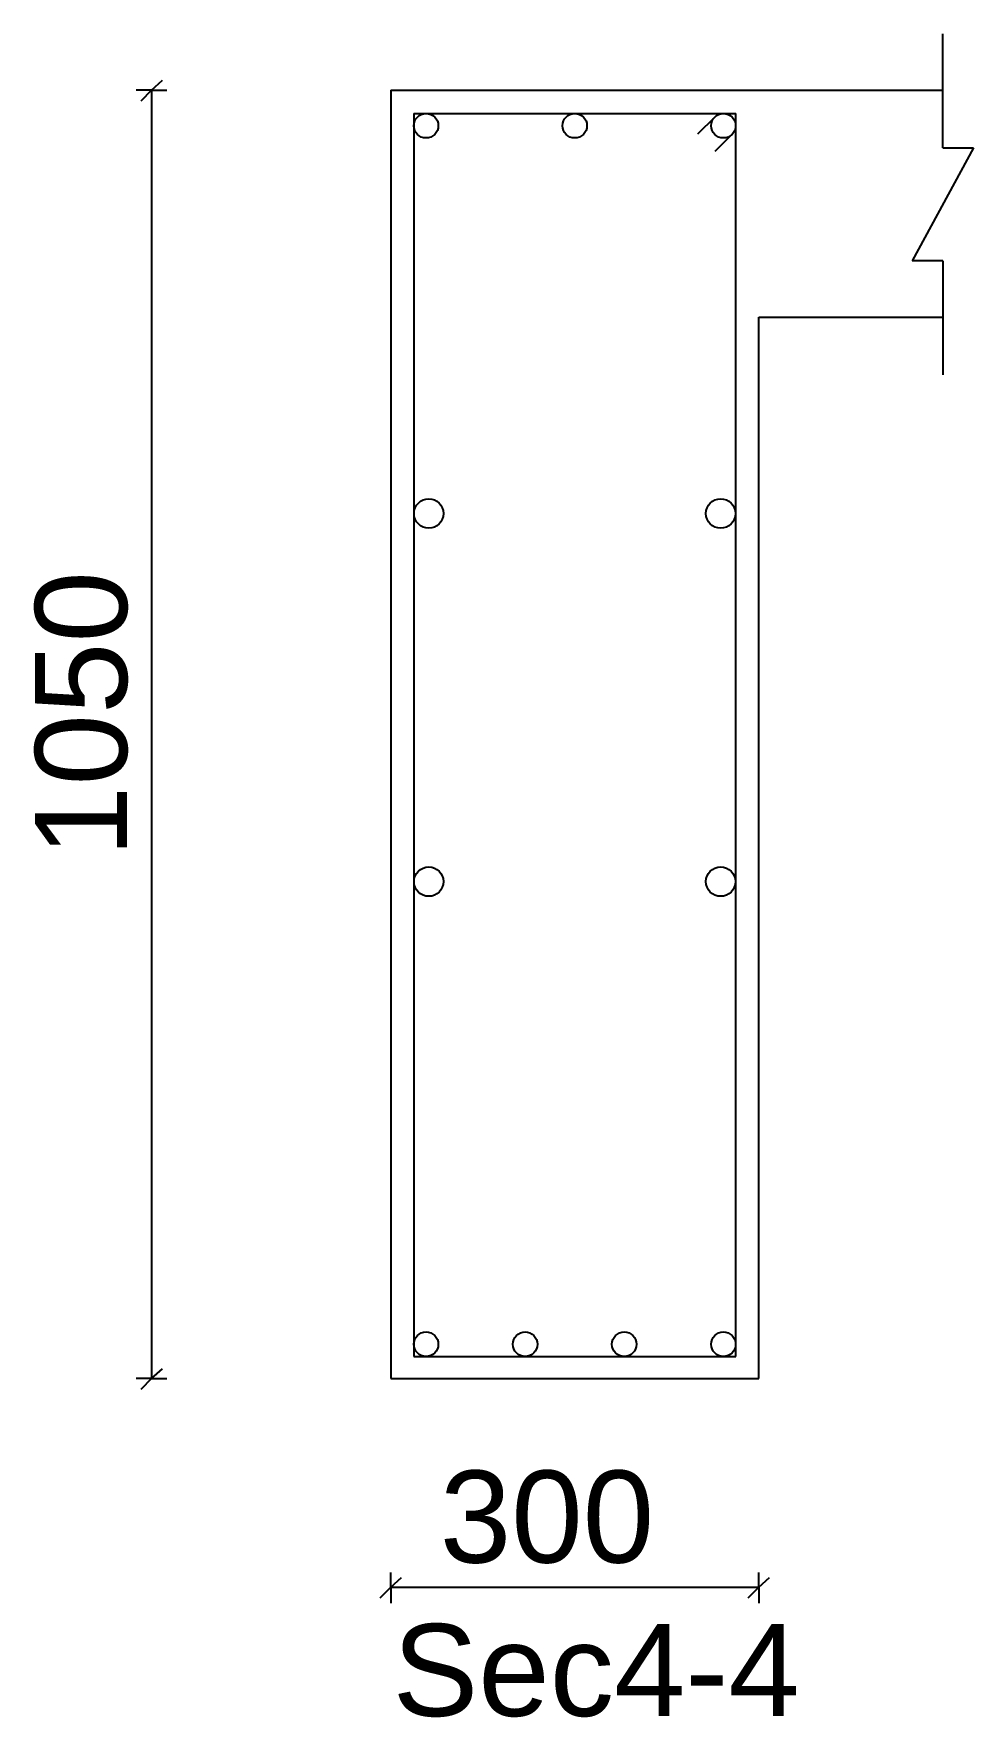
# Model space of a CAD drawing. Extents: x 0 to 98, y 3 to 248.
# Drawn here: x 31.729 to 32.495, y 208.292 to 209.664 of the extents above; entities that cross this region are included whole.
import ezdxf

# ---------------------------------------------------------------- set-up
doc = ezdxf.new("R2010")
doc.units = 0
for name, color, linetype in [('Beam_Cross_Label', 4, 'CONTINUOUS'), ('Beam_CrossSection', 2, 'CONTINUOUS'), ('dim_all', 7, 'CONTINUOUS'), ('main_botbars', 4, 'CONTINUOUS'), ('main_topbars', 4, 'CONTINUOUS'), ('Sidefacebar', 140, 'CONTINUOUS'), ('Stirrup_bar', 1, 'CONTINUOUS')]:
    doc.layers.add(name, color=color, linetype=linetype)
doc.styles.add('STRUDS_Arial', font='ARIAL.TTF', dxfattribs={"height": 0.04})

msp = doc.modelspace()

# ---------------------------------------------------------------- texts
at = {"layer": 'Beam_Cross_Label', "style": 'STRUDS_Arial'}
msp.add_text('Sec4-4', height=0.075, dxfattribs=at).set_placement((32.0215, 208.293))
at = {"layer": 'dim_all', "style": 'STRUDS_Arial'}
msp.add_text('1050', height=0.075, rotation=90, dxfattribs=at).set_placement((31.805, 208.993))
msp.add_text('300', height=0.075, dxfattribs=at).set_placement((32.06, 208.418))

# ---------------------------------------------------------------- linework, layer by layer
at = {"layer": 'Beam_CrossSection'}
for p, q in [((32.47, 209.571), (32.47, 209.664)), ((32.02, 209.618), (32.32, 209.618)), ((32.02, 209.618), (32.02, 208.568)), ((32.02, 209.618), (32.02, 209.618)), ((32.32, 209.618), (32.32, 209.618)), ((32.32, 209.618), (32.47, 209.618)), ((32.495, 209.571), (32.445, 209.479)), ((32.47, 209.571), (32.495, 209.571)), ((32.47, 209.479), (32.445, 209.479)), ((32.47, 209.479), (32.47, 209.386)), ((32.32, 208.568), (32.32, 209.433)), ((32.32, 209.433), (32.47, 209.433)), ((32.02, 208.568), (32.32, 208.568))]:
    msp.add_line(p, q, dxfattribs=at)
at = {"layer": 'dim_all'}
for p, q in [((31.825, 209.618), (31.8338, 209.626)), ((31.825, 209.618), (31.8125, 209.618)), ((31.825, 209.618), (31.8162, 209.609)), ((31.825, 209.618), (31.8375, 209.618)), ((31.825, 209.618), (31.825, 208.568)), ((31.825, 208.568), (31.8125, 208.568)), ((31.825, 208.568), (31.8162, 208.559)), ((31.825, 208.568), (31.8338, 208.576)), ((31.825, 208.568), (31.8375, 208.568)), ((32.02, 208.398), (32.02, 208.41)), ((32.02, 208.398), (32.0288, 208.406)), ((32.32, 208.398), (32.32, 208.41)), ((32.32, 208.398), (32.3288, 208.406)), ((32.02, 208.398), (32.0112, 208.389)), ((32.02, 208.398), (32.02, 208.385)), ((32.02, 208.398), (32.32, 208.398)), ((32.32, 208.398), (32.3112, 208.389)), ((32.32, 208.398), (32.32, 208.385))]:
    msp.add_line(p, q, dxfattribs=at)
at = {"layer": 'main_botbars'}
for centre in [(32.0488, 208.596), (32.1296, 208.596), (32.2104, 208.596), (32.2912, 208.596)]:
    msp.add_circle(centre, 0.01, dxfattribs=at)
at = {"layer": 'main_topbars'}
for centre in [(32.0488, 209.589), (32.17, 209.589), (32.2912, 209.589)]:
    msp.add_circle(centre, 0.01, dxfattribs=at)
at = {"layer": 'Sidefacebar'}
for centre in [(32.051, 209.273), (32.289, 209.273), (32.051, 208.973), (32.289, 208.973)]:
    msp.add_circle(centre, 0.012, dxfattribs=at)
at = {"layer": 'Stirrup_bar'}
for p, q in [((32.0388, 209.599), (32.0388, 208.586)), ((32.0388, 209.599), (32.3013, 209.599)), ((32.3013, 208.586), (32.3013, 209.599)), ((32.2842, 209.596), (32.27, 209.582)), ((32.2983, 209.582), (32.2842, 209.568)), ((32.0388, 208.586), (32.3013, 208.586))]:
    msp.add_line(p, q, dxfattribs=at)

msp.set_redraw_order([(e.dxf.handle, doc.entitydb.next_handle()) for e in msp.query("TEXT MTEXT ATTDEF DIMENSION ARC_DIMENSION")])  # texts and dimensions are drawn at this point

doc.saveas('drawing.dxf')
